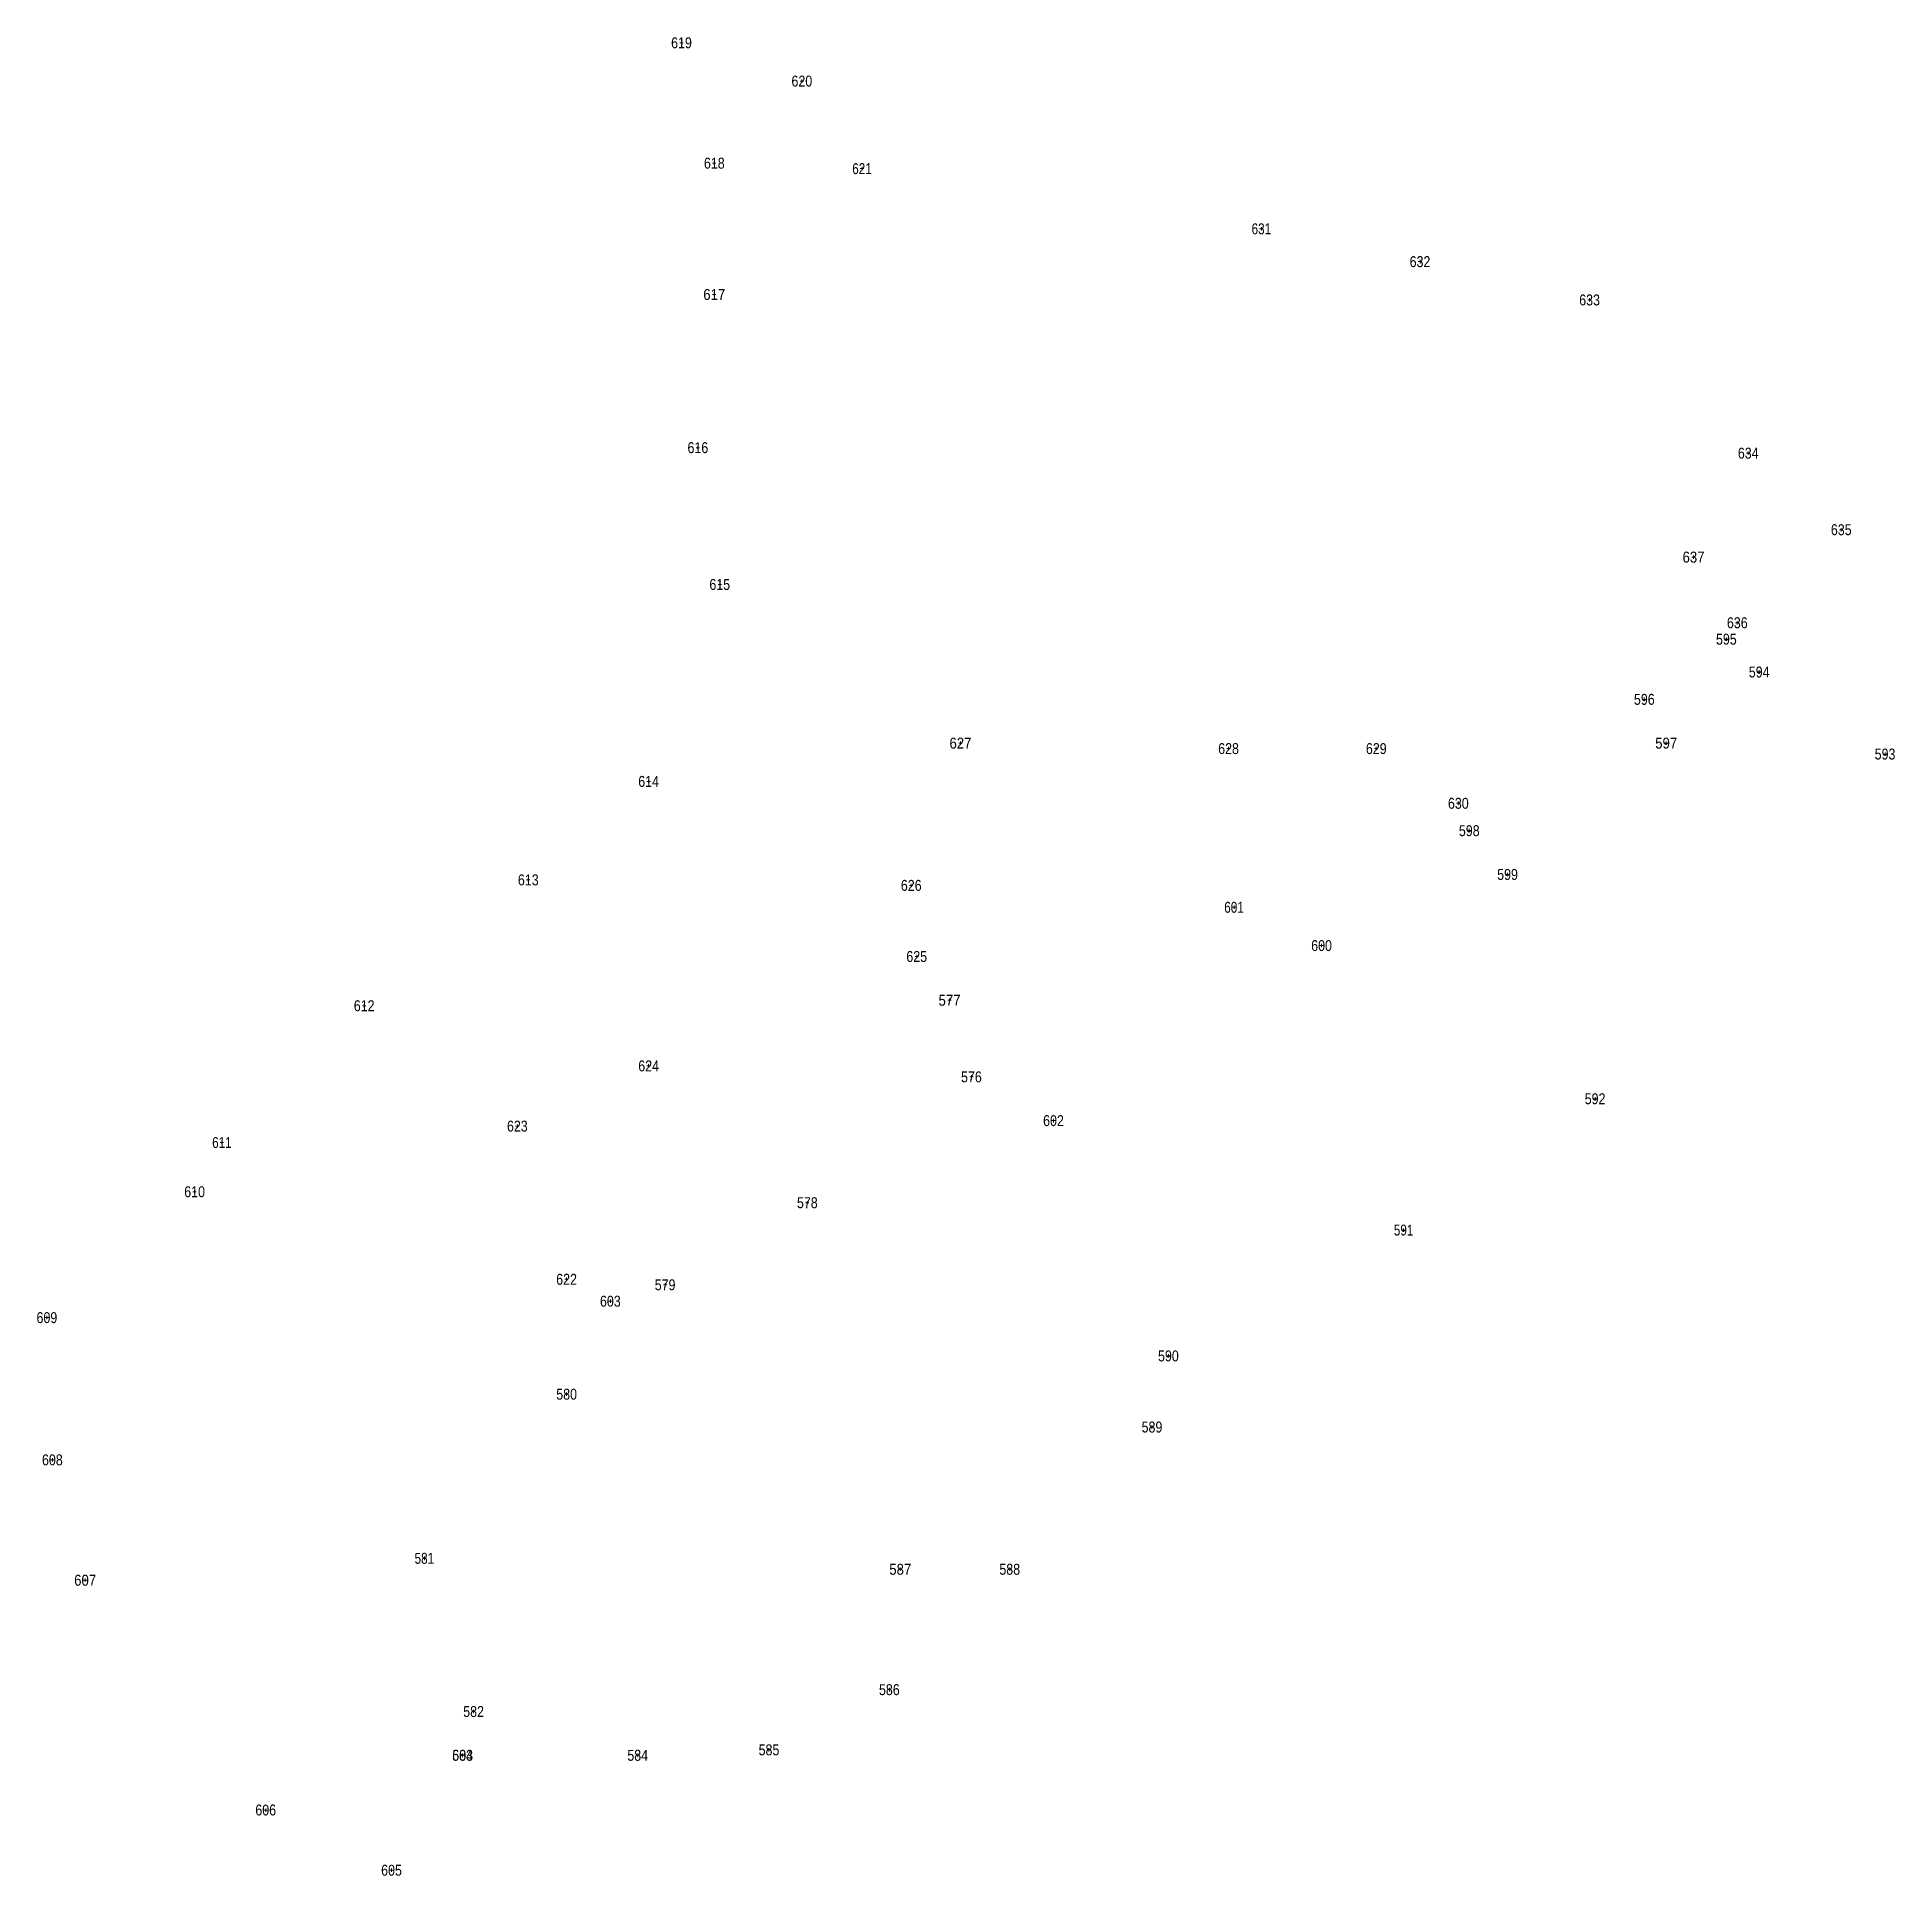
# Model space of a CAD drawing. Header units: centimetres. Extents: x 554285 to 558461, y 1848256 to 1849650.
# Drawn here: x 554958.2 to 555297.8, y 1848256 to 1848592 of the extents above; entities that cross this region are included whole.
import ezdxf
from ezdxf.enums import TextEntityAlignment as Align

# ---------------------------------------------------------------- set-up
doc = ezdxf.new("R2010")
doc.units = ezdxf.units.CM
doc.header["$LTSCALE"] = 0.8
doc.layers.add('11', color=7, linetype='Continuous', lineweight=13)
doc.layers.add('12', color=7, linetype='Continuous')

msp = doc.modelspace()

# ---------------------------------------------------------------- texts
at = {"layer": '12'}
for s, width, p in [('619', 0.85, (555076.005, 1848590)), ('620', 0.85, (555098.005, 1848583)), ('618', 0.85, (555082.005, 1848568)), ('621', 0.8, (555109, 1848567)), ('631', 0.8, (555182, 1848556)), ('632', 0.85, (555211, 1848550)), ('617', 0.9, (555082, 1848544)), ('633', 0.85, (555242, 1848543)), ('616', 0.85, (555079, 1848516)), ('634', 0.85, (555271, 1848515)), ('635', 0.85, (555288, 1848501)), ('637', 0.9, (555261, 1848496)), ('615', 0.85, (555083, 1848491)), ('636', 0.85, (555269, 1848484)), ('595', 0.85, (555267, 1848481)), ('594', 0.85, (555273, 1848475)), ('596', 0.85, (555252, 1848470)), ('627', 0.9, (555127, 1848462)), ('597', 0.9, (555256, 1848462)), ('628', 0.85, (555176.005, 1848461)), ('629', 0.85, (555203.005, 1848461)), ('593', 0.85, (555296, 1848460)), ('614', 0.85, (555070, 1848455)), ('630', 0.85, (555218.005, 1848451)), ('598', 0.85, (555220.005, 1848446)), ('599', 0.85, (555227.005, 1848438)), ('613', 0.85, (555048, 1848437)), ('626', 0.85, (555118, 1848436)), ('601', 0.8, (555177, 1848432)), ('600', 0.85, (555193.005, 1848425)), ('625', 0.85, (555119, 1848423)), ('612', 0.85, (555018, 1848414)), ('577', 0.9, (555125, 1848415)), ('624', 0.85, (555070, 1848403)), ('576', 0.85, (555129, 1848401)), ('592', 0.85, (555243, 1848397)), ('623', 0.85, (555046, 1848392)), ('602', 0.85, (555144, 1848393)), ('611', 0.8, (554992, 1848389)), ('610', 0.85, (554987.005, 1848380)), ('578', 0.85, (555099.005, 1848378)), ('591', 0.8, (555208, 1848373)), ('622', 0.85, (555055, 1848364)), ('579', 0.85, (555073.005, 1848363)), ('603', 0.85, (555063, 1848360)), ('609', 0.85, (554960.005, 1848357)), ('590', 0.85, (555165.005, 1848350)), ('580', 0.85, (555055.005, 1848343)), ('589', 0.85, (555162.005, 1848337)), ('608', 0.85, (554961.005, 1848331)), ('581', 0.8, (555029, 1848313)), ('607', 0.9, (554967, 1848309)), ('587', 0.9, (555116, 1848311)), ('588', 0.85, (555136.005, 1848311)), ('586', 0.85, (555114, 1848289)), ('582', 0.85, (555038, 1848285)), ('585', 0.85, (555092, 1848278)), ('583', 0.85, (555036, 1848277)), ('604', 0.85, (555036, 1848277)), ('584', 0.85, (555068, 1848277)), ('606', 0.85, (555000, 1848267)), ('605', 0.85, (555023, 1848256))]:
    msp.add_text(s, height=2, dxfattribs=dict(at, width=width)).set_placement(p, align=Align.CENTER)

# ---------------------------------------------------------------- linework, layer by layer
at = {"layer": '11'}
for p, q in [((555076.31, 1848591), (555075.69, 1848591)), ((555076, 1848591.31), (555076, 1848590.69)), ((555098.31, 1848584), (555097.69, 1848584)), ((555098, 1848584.31), (555098, 1848583.69)), ((555082.31, 1848569), (555081.69, 1848569)), ((555082, 1848569.31), (555082, 1848568.69)), ((555109.31, 1848568), (555108.69, 1848568)), ((555109, 1848568.31), (555109, 1848567.69)), ((555182.31, 1848557), (555181.69, 1848557)), ((555182, 1848557.31), (555182, 1848556.69)), ((555211.31, 1848551), (555210.69, 1848551)), ((555211, 1848551.31), (555211, 1848550.69)), ((555082.31, 1848545), (555081.69, 1848545)), ((555082, 1848545.31), (555082, 1848544.69)), ((555242.31, 1848544), (555241.69, 1848544)), ((555242, 1848544.31), (555242, 1848543.69)), ((555079.31, 1848517), (555078.69, 1848517)), ((555079, 1848517.31), (555079, 1848516.69)), ((555271.31, 1848516), (555270.69, 1848516)), ((555271, 1848516.31), (555271, 1848515.69)), ((555288.31, 1848502), (555287.69, 1848502)), ((555288, 1848502.31), (555288, 1848501.69)), ((555261, 1848497.31), (555261, 1848496.69)), ((555261.31, 1848497), (555260.69, 1848497)), ((555083.31, 1848492), (555082.69, 1848492)), ((555083, 1848492.31), (555083, 1848491.69)), ((555269.31, 1848485), (555268.69, 1848485)), ((555269, 1848485.31), (555269, 1848484.69)), ((555267.31, 1848482), (555266.69, 1848482)), ((555267, 1848482.31), (555267, 1848481.69)), ((555273.31, 1848476), (555272.69, 1848476)), ((555273, 1848476.31), (555273, 1848475.69)), ((555252.31, 1848471), (555251.69, 1848471)), ((555252, 1848471.31), (555252, 1848470.69)), ((555127, 1848463.31), (555127, 1848462.69)), ((555256, 1848463.31), (555256, 1848462.69)), ((555127.31, 1848463), (555126.69, 1848463)), ((555176.31, 1848462), (555175.69, 1848462)), ((555176, 1848462.31), (555176, 1848461.69)), ((555203.31, 1848462), (555202.69, 1848462)), ((555203, 1848462.31), (555203, 1848461.69)), ((555256.31, 1848463), (555255.69, 1848463)), ((555296.31, 1848461), (555295.69, 1848461)), ((555296, 1848461.31), (555296, 1848460.69)), ((555070.31, 1848456), (555069.69, 1848456)), ((555070, 1848456.31), (555070, 1848455.69)), ((555218.31, 1848452), (555217.69, 1848452)), ((555218, 1848452.31), (555218, 1848451.69)), ((555220.31, 1848447), (555219.69, 1848447)), ((555220, 1848447.31), (555220, 1848446.69)), ((555048.31, 1848438), (555047.69, 1848438)), ((555048, 1848438.31), (555048, 1848437.69)), ((555118.31, 1848437), (555117.69, 1848437)), ((555118, 1848437.31), (555118, 1848436.69)), ((555227.31, 1848439), (555226.69, 1848439)), ((555227, 1848439.31), (555227, 1848438.69)), ((555177.31, 1848433), (555176.69, 1848433)), ((555177, 1848433.31), (555177, 1848432.69)), ((555193.31, 1848426), (555192.69, 1848426)), ((555193, 1848426.31), (555193, 1848425.69)), ((555119.31, 1848424), (555118.69, 1848424)), ((555119, 1848424.31), (555119, 1848423.69)), ((555125.31, 1848416), (555124.69, 1848416)), ((555125, 1848416.31), (555125, 1848415.69)), ((555018.31, 1848415), (555017.69, 1848415)), ((555018, 1848415.31), (555018, 1848414.69)), ((555070.31, 1848404), (555069.69, 1848404)), ((555070, 1848404.31), (555070, 1848403.69)), ((555129, 1848402.31), (555129, 1848401.69)), ((555129.31, 1848402), (555128.69, 1848402)), ((555243.31, 1848398), (555242.69, 1848398)), ((555243, 1848398.31), (555243, 1848397.69)), ((555046.31, 1848393), (555045.69, 1848393)), ((555046, 1848393.31), (555046, 1848392.69)), ((555144.31, 1848394), (555143.69, 1848394)), ((555144, 1848394.31), (555144, 1848393.69)), ((554992.31, 1848390), (554991.69, 1848390)), ((554992, 1848390.31), (554992, 1848389.69)), ((554987.31, 1848381), (554986.69, 1848381)), ((554987, 1848381.31), (554987, 1848380.69)), ((555099.31, 1848379), (555098.69, 1848379)), ((555099, 1848379.31), (555099, 1848378.69)), ((555208.31, 1848374), (555207.69, 1848374)), ((555208, 1848374.31), (555208, 1848373.69)), ((555055.31, 1848365), (555054.69, 1848365)), ((555055, 1848365.31), (555055, 1848364.69)), ((555073.31, 1848364), (555072.69, 1848364)), ((555073, 1848364.31), (555073, 1848363.69)), ((554960.31, 1848358), (554959.69, 1848358)), ((554960, 1848358.31), (554960, 1848357.69)), ((555063.31, 1848361), (555062.69, 1848361)), ((555063, 1848361.31), (555063, 1848360.69)), ((555165, 1848351.31), (555165, 1848350.69)), ((555165.31, 1848351), (555164.69, 1848351)), ((555055.31, 1848344), (555054.69, 1848344)), ((555055, 1848344.31), (555055, 1848343.69)), ((555162.31, 1848338), (555161.69, 1848338)), ((555162, 1848338.31), (555162, 1848337.69)), ((554961.31, 1848332), (554960.69, 1848332)), ((554961, 1848332.31), (554961, 1848331.69)), ((555029.31, 1848314), (555028.69, 1848314)), ((555029, 1848314.31), (555029, 1848313.69)), ((555116.31, 1848312), (555115.69, 1848312)), ((555116, 1848312.31), (555116, 1848311.69)), ((555136.31, 1848312), (555135.69, 1848312)), ((555136, 1848312.31), (555136, 1848311.69)), ((554967.31, 1848310), (554966.69, 1848310)), ((554967, 1848310.31), (554967, 1848309.69)), ((555114, 1848290.31), (555114, 1848289.69)), ((555114.31, 1848290), (555113.69, 1848290)), ((555038.31, 1848286), (555037.69, 1848286)), ((555038, 1848286.31), (555038, 1848285.69)), ((555036.31, 1848278), (555035.69, 1848278)), ((555036.31, 1848278), (555035.69, 1848278)), ((555036, 1848278.31), (555036, 1848277.69)), ((555036, 1848278.31), (555036, 1848277.69)), ((555068.31, 1848278), (555067.69, 1848278)), ((555068, 1848278.31), (555068, 1848277.69)), ((555092.31, 1848279), (555091.69, 1848279)), ((555092, 1848279.31), (555092, 1848278.69)), ((555000.31, 1848268), (554999.69, 1848268)), ((555000, 1848268.31), (555000, 1848267.69)), ((555023.31, 1848257), (555022.69, 1848257)), ((555023, 1848257.31), (555023, 1848256.69))]:
    msp.add_line(p, q, dxfattribs=at)

msp.set_redraw_order([(e.dxf.handle, doc.entitydb.next_handle()) for e in msp.query("TEXT MTEXT ATTDEF DIMENSION ARC_DIMENSION")])  # texts and dimensions are drawn at this point

doc.saveas('drawing.dxf')
